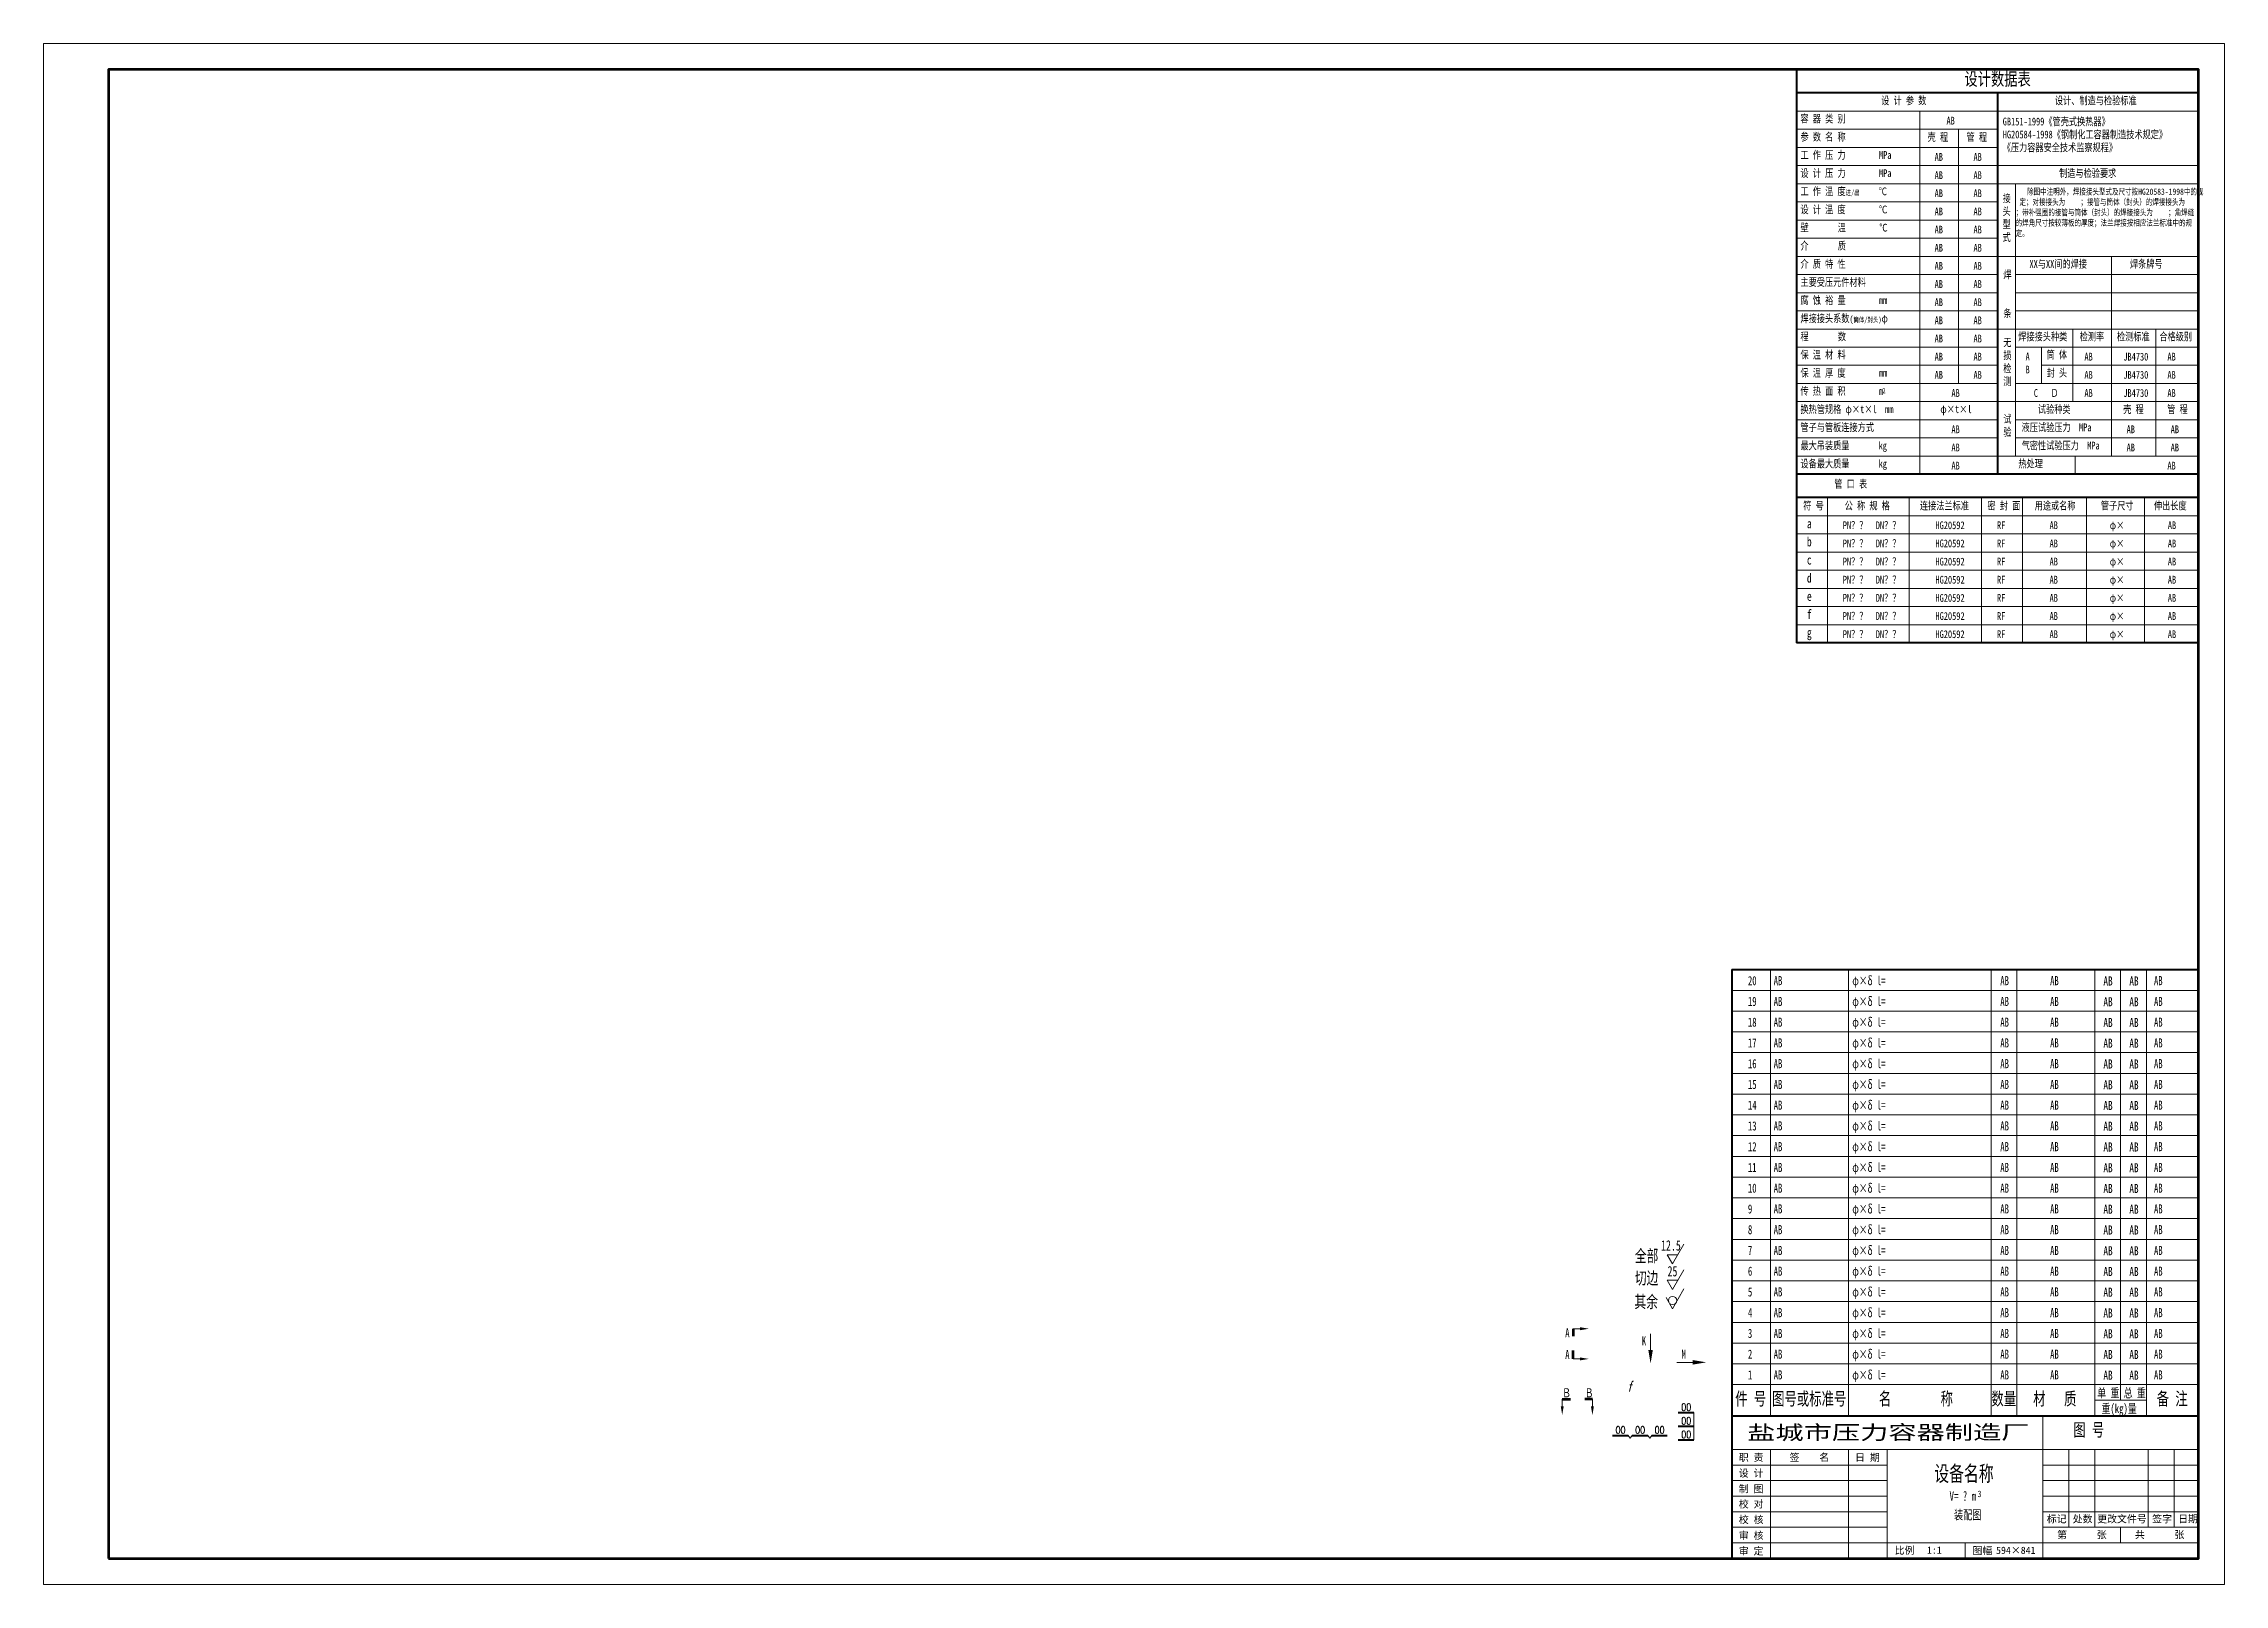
# Model space of a CAD drawing. Extents: x -43056 to 6363, y -23617 to 841.
# Drawn here: x 0 to 841, y 0 to 594 of the extents above; entities that cross this region are included whole.
import ezdxf
from ezdxf.enums import TextEntityAlignment as Align

# ---------------------------------------------------------------- set-up
doc = ezdxf.new("R2010")
doc.units = 0
doc.header["$LTSCALE"] = 10
doc.header["$PDMODE"] = 1
for name, color, linetype, lineweight in [('A 粗实线', 1, 'CONTINUOUS', 40), ('B 细实线', 7, 'CONTINUOUS', 18), ('C 文 字', 2, 'CONTINUOUS', 20), ('J 标注尺寸', 2, 'CONTINUOUS', 18)]:
    doc.layers.add(name, color=color, linetype=linetype, lineweight=lineweight)
doc.styles.add('HZTXT', font='SIMFANG.TTF', dxfattribs={"width": 0.75})
doc.styles.add('ITALICT', font='ITALICT.shx', dxfattribs={"width": 0.7})
doc.styles.add('ROMANC', font='romanc', dxfattribs={"width": 0.7, "height": 6})
doc.styles.add('标题中文', font='SIMFANG.TTF', dxfattribs={"width": 0.7})

msp = doc.modelspace()

# ---------------------------------------------------------------- texts
at = {"layer": 'C 文 字'}
for s, height, style, width, p in [('AB', 3.5, 'HZTXT', 0.75, (796.13, 232.63)), ('AB', 3.5, 'HZTXT', 0.75, (806.13, 232.63)), ('AB', 3.5, 'HZTXT', 0.75, (796.13, 224.63)), ('AB', 3.5, 'HZTXT', 0.75, (806.13, 224.63)), ('AB', 3.5, 'HZTXT', 0.75, (796.13, 216.63)), ('AB', 3.5, 'HZTXT', 0.75, (796.13, 208.63)), ('AB', 3.5, 'HZTXT', 0.75, (806.13, 216.63)), ('AB', 3.5, 'HZTXT', 0.75, (806.13, 208.63)), ('AB', 3.5, 'HZTXT', 0.75, (796.13, 200.63)), ('AB', 3.5, 'HZTXT', 0.75, (806.13, 200.63)), ('AB', 3.5, 'HZTXT', 0.75, (796.13, 192.63)), ('AB', 3.5, 'HZTXT', 0.75, (806.13, 192.63)), ('AB', 3.5, 'HZTXT', 0.75, (796.13, 184.63)), ('AB', 3.5, 'HZTXT', 0.75, (806.13, 184.63)), ('AB', 3.5, 'HZTXT', 0.75, (796.13, 176.63)), ('AB', 3.5, 'HZTXT', 0.75, (806.13, 176.63)), ('AB', 3.5, 'HZTXT', 0.75, (796.13, 168.63)), ('AB', 3.5, 'HZTXT', 0.75, (806.13, 168.63)), ('AB', 3.5, 'HZTXT', 0.75, (796.13, 160.63)), ('AB', 3.5, 'HZTXT', 0.75, (806.13, 160.63)), ('AB', 3.5, 'HZTXT', 0.75, (796.13, 152.63)), ('AB', 3.5, 'HZTXT', 0.75, (806.13, 152.63)), ('AB', 3.5, 'HZTXT', 0.75, (796.13, 144.63)), ('AB', 3.5, 'HZTXT', 0.75, (806.13, 144.63)), ('AB', 3.5, 'HZTXT', 0.75, (796.13, 136.63)), ('AB', 3.5, 'HZTXT', 0.75, (806.13, 136.63)), ('AB', 3.5, 'HZTXT', 0.75, (796.13, 128.63)), ('AB', 3.5, 'HZTXT', 0.75, (806.13, 128.63)), ('AB', 3.5, 'HZTXT', 0.75, (796.13, 120.63)), ('AB', 3.5, 'HZTXT', 0.75, (806.13, 120.63)), ('AB', 3.5, 'HZTXT', 0.75, (796.13, 112.63)), ('AB', 3.5, 'HZTXT', 0.75, (806.13, 112.63)), ('AB', 3.5, 'HZTXT', 0.75, (796.13, 104.63)), ('AB', 3.5, 'HZTXT', 0.75, (806.13, 104.63)), ('AB', 3.5, 'HZTXT', 0.75, (796.13, 96.63)), ('AB', 3.5, 'HZTXT', 0.75, (806.13, 96.63)), ('AB', 3.5, 'HZTXT', 0.75, (796.13, 88.63)), ('AB', 3.5, 'HZTXT', 0.75, (806.13, 88.63)), ('AB', 3.5, 'HZTXT', 0.75, (796.13, 80.63)), ('AB', 3.5, 'HZTXT', 0.75, (806.13, 80.63)), ('00', 2.823, 'ROMANC', 0.8, (633.49, 68.35)), ('00', 2.823, 'ROMANC', 0.8, (608.14, 59.52)), ('00', 2.823, 'ROMANC', 0.8, (615.68, 59.52)), ('00', 2.823, 'ROMANC', 0.8, (623.21, 59.52)), ('00', 2.823, 'ROMANC', 0.8, (633.49, 63.08)), ('00', 2.823, 'ROMANC', 0.8, (633.49, 57.81))]:
    msp.add_text(s, height=height, dxfattribs=dict(at, style=style, width=width)).set_placement(p, align=Align.MIDDLE)
at = {"layer": 'C 文 字', "style": 'HZTXT', "width": 0.7}
for s, p in [('全部', (613.67, 126.66)), ('切边', (613.66, 118.09)), ('其余', (613.52, 108.97))]:
    msp.add_text(s, height=4.73, dxfattribs=at).set_placement(p, align=Align.MIDDLE_LEFT)
for s, p in [('12.5', (631.38, 127.48)), ('25', (630.06, 117.53))]:
    msp.add_text(s, height=4, dxfattribs=at).set_placement(p, align=Align.BOTTOM_RIGHT)
at = {"layer": 'C 文 字', "style": 'ITALICT', "width": 0.8}
msp.add_text('f', height=4, dxfattribs=at).set_placement((610.92, 74.32))
at = {"layer": 'C 文 字', "style": '标题中文', "oblique": 0.5, "width": 1.430365}
msp.add_text('盐城市压力容器制造厂', height=5.5, rotation=0.09587, dxfattribs=at).set_placement((656.97, 55.77), (765.84, 55.95), align=Align.FIT)
at = {"layer": 'C 文 字', "style": '标题中文', "oblique": 0.5}
msp.add_text('职 责', height=2.8, rotation=0.09587, dxfattribs=at).set_placement((658.49, 48.94), align=Align.MIDDLE_CENTER)
for s, p in [('签    名', (680.94, 49.05)), ('日 期', (703.33, 48.99)), ('设 计', (658.49, 42.94)), ('制 图', (658.49, 36.94)), ('校 对', (658.49, 31.05)), ('校 核', (658.49, 25.05)), ('标记', (776.33, 25.32)), ('处数', (786.33, 25.32)), ('更改文件号', (801.49, 25.32)), ('签字', (816.97, 25.32)), ('日期', (826.97, 25.32)), ('审 核', (658.49, 18.94)), ('第      张', (786.03, 19.22)), ('共      张', (816.03, 19.22)), ('审 定', (658.49, 12.94)), ('比例', (717.66, 13.2)), ('1:1', (729.15, 13.2)), ('图幅', (747.66, 13.11)), ('594×841', (760.55, 13.11))]:
    msp.add_text(s, height=2.8, rotation=0.09587, dxfattribs=at).set_placement(p, align=Align.MIDDLE)
at = {"layer": 'C 文 字', "attachment_point": 1, "style": 'HZTXT'}
for s, insert, char_height, width in [('设计数据表', (740.75, 582.87), 5, 77.5), ('设 计 参 数', (708.66, 573.56), 3, 48), ('设计、制造与检验标准', (775.65, 573.56), 3, 48), ('容 器 类 别', (677.51, 566.56), 3, 48), ('AB', (733.83, 565.81), 3, 48), ('GB151-1999《管壳式换热器》\\PHG20584-1998《钢制化工容器制造技术规定》\\P《压力容器安全技术监察规程》', (755.52, 565.47), 3, 77.5), ('参 数 名 称', (677.51, 559.56), 3, 48), ('壳 程', (726.56, 559.48), 3, 48), ('管 程', (741.56, 559.48), 3, 48), ('工 作 压 力        MPa', (677.51, 552.56), 3, 48), ('AB', (729.25, 551.81), 3, 48), ('AB', (744.25, 551.81), 3, 48), ('设 计 压 力        MPa', (677.51, 545.56), 3, 48), ('工 作 温 度{\\H0.6667x;进/出      }℃', (677.51, 538.56), 3, 48), ('AB', (729.25, 544.81), 3, 48), ('AB', (744.25, 544.81), 3, 48), ('   除图中注明外，焊接接头型式及尺寸按HG20583-1998中的规\\P 定；对接接头为    ；接管与筒体（封头）的焊接接头为    ；带补强圈的接管与筒体（封头）的焊接接头为    ；角焊缝的焊角尺寸按较薄板的厚度；法兰焊接按相应法兰标准中的规定。', (760.5, 538.14), 2.4, 70.5), (' 制造与检验要求', (775.65, 545.56), 3, 48), ('设 计 温 度        ℃', (677.51, 531.56), 3, 48), ('AB', (729.25, 537.81), 3, 48), ('AB', (729.25, 530.81), 3, 48), ('AB', (744.25, 537.81), 3, 48), ('AB', (744.25, 530.81), 3, 48), ('接\\P头\\P型\\P式', (755.46, 535.85), 3, 48), ('壁       温        ℃', (677.51, 524.56), 3, 48), ('AB', (729.25, 523.81), 3, 48), ('AB', (744.25, 523.81), 3, 48), ('介       质', (677.51, 517.56), 3, 48), ('AB', (729.25, 516.81), 3, 48), ('AB', (744.25, 516.81), 3, 48), ('介 质 特 性', (677.51, 510.56), 3, 48), ('AB', (729.25, 509.81), 3, 48), ('AB', (744.25, 509.81), 3, 48), ('焊\\P\\P\\P条', (755.75, 506.52), 3, 48), ('XX与XX间的焊接', (765.83, 510.56), 3, 48), ('焊条牌号', (804.6, 510.56), 3, 48), ('腐 蚀 裕 量        mm', (677.51, 496.56), 3, 48), ('主要受压元件材料', (677.51, 503.56), 3, 48), ('AB', (729.25, 502.81), 3, 48), ('AB', (744.25, 502.81), 3, 48), ('焊接接头系数{\\H0.8333x;(\\H0.8x;筒体/封头)}φ{\\H0.8333x;        } ', (677.51, 489.56), 3, 48), ('AB', (729.25, 495.81), 3, 48), ('AB', (729.25, 488.81), 3, 48), ('AB', (744.25, 495.81), 3, 48), ('AB', (744.25, 488.81), 3, 48), ('程       数 ', (677.51, 482.56), 3, 48), ('AB', (729.25, 481.81), 3, 48), ('AB', (744.25, 481.81), 3, 48), ('无\\P损\\P检\\P测', (755.75, 480.3), 3, 48), ('焊接接头种类', (761.5, 482.56), 3, 48), ('检测率', (785.19, 482.56), 3, 48), ('检测标准', (799.56, 482.56), 3, 48), ('合格级别', (815.94, 482.56), 3, 48), ('保 温 材 料', (677.51, 475.56), 3, 48), ('AB', (729.25, 474.81), 3, 48), ('AB', (744.25, 474.81), 3, 48), ('A\\PB', (764.32, 474.85), 3, 48), ('筒 体', (772.44, 475.56), 3, 48), ('AB', (787.03, 474.81), 3, 48), ('JB4730', (802.03, 474.81), 3, 48), ('AB', (819.03, 474.81), 3, 48), ('保 温 厚 度        mm', (677.51, 468.56), 3, 48), ('AB', (729.25, 467.81), 3, 48), ('AB', (744.25, 467.81), 3, 48), ('封 头', (772.44, 468.56), 3, 48), ('AB', (787.03, 467.81), 3, 48), ('JB4730', (802.03, 467.81), 3, 48), ('AB', (819.03, 467.81), 3, 48), ('传 热 面 积        m ', (677.51, 461.56), 3, 48), ('换热管规格 φ×t×l  mm', (677.51, 454.56), 3, 48), ('2', (709.15, 461.21), 2, 48), (' φ×t×l   ', (729.85, 454.56), 3, 48), ('AB', (735.74, 460.81), 3, 48), ('C   Ｄ', (767.5, 460.81), 3, 48), ('试验种类', (769.09, 454.56), 3, 48), ('AB', (787.03, 460.81), 3, 48), ('壳 程 ', (801.97, 454.56), 3, 48), ('JB4730', (802.03, 460.81), 3, 48), ('管 程 ', (818.93, 454.56), 3, 48), ('AB', (819.03, 460.81), 3, 48), ('管子与管板连接方式', (677.51, 447.56), 3, 48), ('AB', (735.74, 446.81), 3, 48), ('试\\P验', (755.75, 450.78), 3, 48), ('液压试验压力  MPa', (762.81, 447.56), 3, 48), ('AB', (803.29, 446.81), 3, 48), ('AB', (820.29, 446.81), 3, 48), ('最大吊装质量       kg', (677.51, 440.56), 3, 48), ('AB', (735.74, 439.81), 3, 48), ('气密性试验压力  MPa', (762.81, 440.56), 3, 48), ('AB', (803.29, 439.81), 3, 48), ('AB', (820.29, 439.81), 3, 48), ('设备最大质量       kg', (677.51, 433.56), 3, 48), ('AB', (735.74, 432.81), 3, 48), ('热处理', (761.55, 433.56), 3, 48), ('AB', (819.03, 432.81), 3, 48), ('管 口 表', (690.58, 425.75), 3, 48), (' 符 号', (676.97, 417.36), 3, 48), ('公 称 规 格', (694.58, 417.36), 3, 48), ('连接法兰标准', (723.58, 417.36), 3, 48), ('密 封 面', (749.64, 417.36), 3, 48), ('用途或名称', (767.84, 417.36), 3, 48), ('管子尺寸', (793.38, 417.36), 3, 48), ('伸出长度', (813.84, 417.36), 3, 48), ('a', (680.01, 410.78), 3.6, 57.6), ('b', (680.01, 403.78), 3.6, 57.6), ('PN？？  DN？？', (693.83, 409.82), 3, 48), ('HG20592', (729.57, 409.82), 3, 48), ('RF', (753.31, 409.82), 3, 48), ('AB', (773.58, 409.82), 3, 48), ('φ×', (796.79, 409.82), 3, 48), ('AB', (819.19, 409.82), 3, 48), ('c', (680.01, 396.78), 3.6, 57.6), ('PN？？  DN？？', (693.83, 402.82), 3, 48), ('PN？？  DN？？', (693.83, 395.82), 3, 48), ('HG20592', (729.57, 402.82), 3, 48), ('HG20592', (729.57, 395.82), 3, 48), ('RF', (753.31, 402.82), 3, 48), ('RF', (753.31, 395.82), 3, 48), ('AB', (773.58, 402.82), 3, 48), ('AB', (773.58, 395.82), 3, 48), ('φ×', (796.79, 402.82), 3, 48), ('φ×', (796.79, 395.82), 3, 48), ('AB', (819.19, 402.82), 3, 48), ('AB', (819.19, 395.82), 3, 48), ('d ', (680.01, 389.78), 3.6, 57.6), ('PN？？  DN？？', (693.83, 388.82), 3, 48), ('HG20592', (729.57, 388.82), 3, 48), ('RF', (753.31, 388.82), 3, 48), ('AB', (773.58, 388.82), 3, 48), ('φ×', (796.79, 388.82), 3, 48), ('AB', (819.19, 388.82), 3, 48), ('e', (680.01, 382.78), 3.6, 57.6), ('PN？？  DN？？', (693.83, 381.82), 3, 48), ('HG20592', (729.57, 381.82), 3, 48), ('RF', (753.31, 381.82), 3, 48), ('AB', (773.58, 381.82), 3, 48), ('φ×', (796.79, 381.82), 3, 48), ('AB', (819.19, 381.82), 3, 48), ('f', (680.01, 375.78), 3.6, 57.6), ('PN？？  DN？？', (693.83, 374.82), 3, 48), ('HG20592', (729.57, 374.82), 3, 48), ('RF', (753.31, 374.82), 3, 48), ('AB', (773.58, 374.82), 3, 48), ('φ×', (796.79, 374.82), 3, 48), ('AB', (819.19, 374.82), 3, 48), ('g', (680.01, 368.78), 3.6, 57.6), ('PN？？  DN？？', (693.83, 367.82), 3, 48), ('HG20592', (729.57, 367.82), 3, 48), ('RF', (753.31, 367.82), 3, 48), ('AB', (773.58, 367.82), 3, 48), ('φ×', (796.79, 367.82), 3, 48), ('AB', (819.19, 367.82), 3, 48)]:
    msp.add_mtext(s, dxfattribs=dict(at, insert=insert, char_height=char_height, width=width))
at = {"layer": 'J 标注尺寸', "style": '标题中文', "width": 0.7}
for s, height, p in [('20', 3.5, (657.26, 231)), ('AB', 3.5, (667.2, 231)), ('φ×δ l=', 3.5, (697.5, 231)), ('AB', 3.5, (754.58, 231)), ('AB', 3.5, (773.8, 231)), ('AB', 3.5, (813.85, 231)), ('19', 3.5, (657.26, 223)), ('AB', 3.5, (667.2, 223)), ('φ×δ l=', 3.5, (697.5, 223)), ('φ×δ l=', 3.5, (697.5, 215)), ('AB', 3.5, (754.58, 223)), ('AB', 3.5, (773.8, 223)), ('AB', 3.5, (813.85, 223)), ('18', 3.5, (657.26, 215)), ('17', 3.5, (657.26, 207)), ('AB', 3.5, (667.2, 215)), ('AB', 3.5, (667.2, 207)), ('φ×δ l=', 3.5, (697.5, 207)), ('AB', 3.5, (754.58, 215)), ('AB', 3.5, (754.58, 207)), ('AB', 3.5, (773.8, 215)), ('AB', 3.5, (773.8, 207)), ('AB', 3.5, (813.85, 215)), ('AB', 3.5, (813.85, 207)), ('16', 3.5, (657.26, 199)), ('AB', 3.5, (667.2, 199)), ('φ×δ l=', 3.5, (697.5, 199)), ('AB', 3.5, (754.58, 199)), ('AB', 3.5, (773.8, 199)), ('AB', 3.5, (813.85, 199)), ('15', 3.5, (657.26, 191)), ('AB', 3.5, (667.2, 191)), ('φ×δ l=', 3.5, (697.5, 191)), ('AB', 3.5, (754.58, 191)), ('AB', 3.5, (773.8, 191)), ('AB', 3.5, (813.85, 191)), ('14', 3.5, (657.26, 183)), ('AB', 3.5, (667.2, 183)), ('φ×δ l=', 3.5, (697.5, 183)), ('AB', 3.5, (754.58, 183)), ('AB', 3.5, (773.8, 183)), ('AB', 3.5, (813.85, 183)), ('13', 3.5, (657.26, 175)), ('AB', 3.5, (667.2, 175)), ('φ×δ l=', 3.5, (697.5, 175)), ('AB', 3.5, (754.58, 175)), ('AB', 3.5, (773.8, 175)), ('AB', 3.5, (813.85, 175)), ('12', 3.5, (657.26, 167)), ('AB', 3.5, (667.2, 167)), ('φ×δ l=', 3.5, (697.5, 167)), ('AB', 3.5, (754.58, 167)), ('AB', 3.5, (773.8, 167)), ('AB', 3.5, (813.85, 167)), ('11', 3.5, (657.26, 159)), ('AB', 3.5, (667.2, 159)), ('φ×δ l=', 3.5, (697.5, 159)), ('AB', 3.5, (754.58, 159)), ('AB', 3.5, (773.8, 159)), ('AB', 3.5, (813.85, 159)), ('10', 3.5, (657.26, 151)), ('AB', 3.5, (667.2, 151)), ('φ×δ l=', 3.5, (697.5, 151)), ('AB', 3.5, (754.58, 151)), ('AB', 3.5, (773.8, 151)), ('AB', 3.5, (813.85, 151)), ('9', 3.5, (657.26, 143)), ('AB', 3.5, (667.2, 143)), ('φ×δ l=', 3.5, (697.5, 143)), ('AB', 3.5, (754.58, 143)), ('AB', 3.5, (773.8, 143)), ('AB', 3.5, (813.85, 143)), ('8', 3.5, (657.26, 135)), ('AB', 3.5, (667.2, 135)), ('φ×δ l=', 3.5, (697.5, 135)), ('AB', 3.5, (754.58, 135)), ('AB', 3.5, (773.8, 135)), ('AB', 3.5, (813.85, 135)), ('7', 3.5, (657.26, 127)), ('AB', 3.5, (667.2, 127)), ('φ×δ l=', 3.5, (697.5, 127)), ('AB', 3.5, (754.58, 127)), ('AB', 3.5, (773.8, 127)), ('AB', 3.5, (813.85, 127)), ('6', 3.5, (657.26, 119)), ('AB', 3.5, (667.2, 119)), ('φ×δ l=', 3.5, (697.5, 119)), ('AB', 3.5, (754.58, 119)), ('AB', 3.5, (773.8, 119)), ('AB', 3.5, (813.85, 119)), ('5', 3.5, (657.26, 111)), ('AB', 3.5, (667.2, 111)), ('φ×δ l=', 3.5, (697.5, 111)), ('AB', 3.5, (754.58, 111)), ('AB', 3.5, (773.8, 111)), ('AB', 3.5, (813.85, 111)), ('4', 3.5, (657.26, 103)), ('AB', 3.5, (667.2, 103)), ('φ×δ l=', 3.5, (697.5, 103)), ('AB', 3.5, (754.58, 103)), ('AB', 3.5, (773.8, 103)), ('AB', 3.5, (813.85, 103)), ('A', 3.5, (586.79, 95.27)), ('K', 3.5, (616.33, 92.12)), ('3', 3.5, (657.26, 95)), ('AB', 3.5, (667.2, 95)), ('φ×δ l=', 3.5, (697.5, 95)), ('AB', 3.5, (754.58, 95)), ('AB', 3.5, (773.8, 95)), ('AB', 3.5, (813.85, 95)), ('A', 3.5, (586.79, 86.88)), ('M', 3.5, (631.68, 86.97)), ('2', 3.5, (657.26, 87)), ('AB', 3.5, (667.2, 87)), ('φ×δ l=', 3.5, (697.5, 87)), ('AB', 3.5, (754.58, 87)), ('AB', 3.5, (773.8, 87)), ('AB', 3.5, (813.85, 87)), ('1', 3.5, (657.26, 79)), ('AB', 3.5, (667.2, 79)), ('φ×δ l=', 3.5, (697.5, 79)), ('AB', 3.5, (754.58, 79)), ('AB', 3.5, (773.8, 79)), ('单 重', 3.5, (791.99, 72.05)), ('总 重', 3.5, (802.17, 72.05)), ('AB', 3.5, (813.85, 79)), ('Ｂ', 3.5, (585.6, 72.12)), ('Ｂ', 3.5, (594.31, 72.12)), ('件 号', 4.998, (652.37, 69.09)), ('图号或标准号', 4.998, (666.58, 69.09)), ('名        称', 4.998, (707.75, 69.09)), ('数量', 4.998, (751.16, 69.09)), ('材   质', 4.998, (767.26, 69.09)), ('重(kg)量', 3.5, (793.65, 66.05)), ('备 注', 4.998, (814.91, 69.09)), ('图 号', 4.998, (782.75, 57.09)), ('设备名称', 5.998, (729.11, 39.74)), ('V= ? m', 3.599, (735, 32.22)), ('3', 2.52, (745.87, 33.63)), ('装配图', 3.599, (736.74, 25.05))]:
    msp.add_text(s, height=height, dxfattribs=at).set_placement(p)

# ---------------------------------------------------------------- linework, layer by layer
at = {"layer": 'A 粗实线'}
for p, q in [((676, 584), (676, 362.99)), ((831, 574.98), (676, 574.98)), ((753.5, 574.98), (753.5, 427.98)), ((831, 427.98), (676, 427.98)), ((831, 418.99), (676, 418.99)), ((831, 362.99), (676, 362.99)), ((651, 237), (831, 237)), ((651, 237), (651, 65)), ((630.41, 66.23), (636.43, 66.23)), ((630.41, 60.96), (636.43, 60.96)), ((651, 65), (831, 65)), ((605.07, 57.4), (611.08, 57.4)), ((612.6, 57.4), (618.62, 57.4)), ((620.14, 57.4), (626.16, 57.4)), ((630.41, 55.69), (636.43, 55.69))]:
    msp.add_line(p, q, dxfattribs=at)
at = {"layer": 'A 粗实线', "lineweight": 80}
for p, q in [((589.82, 98.56), (589.82, 95.63)), ((589.82, 86.92), (589.82, 90.16)), ((585.64, 71.37), (588.89, 71.37)), ((597.28, 71.37), (594.36, 71.37))]:
    msp.add_line(p, q, dxfattribs=at)
at = {"layer": 'A 粗实线', "color": 1}
msp.add_line((651, 65), (651, 10), dxfattribs=at)
at = {"layer": 'A 粗实线', "color": 5, "lineweight": 120}
msp.add_lwpolyline([(25, 10), (831, 10), (831, 584), (25, 584)], close=True, dxfattribs=at)
at = {"layer": 'B 细实线'}
for p, q in [((831, 567.98), (676, 567.98)), ((723.5, 567.98), (723.5, 427.98)), ((753.5, 560.98), (676, 560.98)), ((738.5, 560.98), (738.5, 462.98)), ((753.5, 553.98), (676, 553.98)), ((831, 546.98), (676, 546.98)), ((831, 539.98), (676, 539.98)), ((760.5, 539.98), (760.5, 434.98)), ((753.5, 532.98), (676, 532.98)), ((753.5, 525.98), (676, 525.98)), ((753.5, 518.98), (676, 518.98)), ((831, 511.98), (676, 511.98)), ((753.5, 504.98), (676, 504.98)), ((831, 504.98), (760.5, 504.98)), ((797.5, 511.98), (797.5, 434.98)), ((753.5, 497.98), (676, 497.98)), ((831, 497.98), (760.5, 497.98)), ((753.5, 490.98), (676, 490.98)), ((831, 490.98), (760.5, 490.98)), ((760.5, 483.98), (676, 483.98)), ((831, 483.98), (760.5, 483.98)), ((831, 483.98), (760.5, 483.98)), ((782.5, 483.98), (782.5, 455.98)), ((814.5, 483.98), (814.5, 434.98)), ((753.5, 476.98), (676, 476.98)), ((831, 476.98), (760.5, 476.98)), ((770.5, 476.98), (770.5, 462.98)), ((753.5, 469.98), (676, 469.98)), ((753.5, 462.98), (676, 462.98)), ((831, 462.98), (760.5, 462.98)), ((831, 469.98), (770.5, 469.98)), ((831, 455.98), (676, 455.98)), ((753.5, 448.98), (676, 448.98)), ((831, 448.98), (760.5, 448.98)), ((753.5, 441.98), (676, 441.98)), ((831, 441.98), (760.5, 441.98)), ((831, 441.98), (760.5, 441.98)), ((831, 434.98), (676, 434.98)), ((783.47, 434.98), (783.47, 427.98)), ((688, 418.99), (688, 362.99)), ((719.4, 418.99), (719.4, 362.99)), ((747.34, 418.99), (747.34, 362.99)), ((763.14, 418.99), (763.14, 362.99)), ((787.87, 418.99), (787.87, 362.99)), ((810.2, 418.99), (810.2, 362.99)), ((831, 411.99), (676, 411.99)), ((831, 404.99), (676, 404.99)), ((831, 397.99), (676, 397.99)), ((831, 390.99), (676, 390.99)), ((831, 383.99), (676, 383.99)), ((831, 376.99), (676, 376.99)), ((831, 369.99), (676, 369.99)), ((666, 65), (666, 237)), ((696, 65), (696, 237)), ((751, 65), (751, 237)), ((761, 65), (761, 237)), ((791, 65), (791, 237)), ((801, 71), (801, 237)), ((811, 65), (811, 237)), ((651, 229), (831, 229)), ((651, 221), (831, 221)), ((651, 213), (831, 213)), ((651, 205), (831, 205)), ((651, 197), (831, 197)), ((651, 189), (831, 189)), ((651, 181), (831, 181)), ((651, 173), (831, 173)), ((651, 165), (831, 165)), ((651, 157), (831, 157)), ((651, 149), (831, 149)), ((651, 141), (831, 141)), ((626.06, 127.11), (630.14, 127.11)), ((628.18, 123.59), (626.06, 127.11)), ((628.18, 123.59), (632.5, 131.17)), ((651, 133), (831, 133)), ((628.18, 113.73), (632.5, 121.31)), ((651, 125), (831, 125)), ((626.06, 117.25), (630.14, 117.26)), ((628.18, 113.73), (626.06, 117.25)), ((651, 117), (831, 117)), ((651, 109), (831, 109)), ((651, 101), (831, 101)), ((589.82, 98.56), (592.55, 98.56)), ((619.72, 96.58), (619.72, 90.41)), ((651, 93), (831, 93)), ((589.82, 86.92), (592.55, 86.92)), ((629.78, 85.6), (635.94, 85.6)), ((651, 85), (831, 85)), ((651, 77), (831, 77)), ((585.64, 71.37), (585.64, 68.64)), ((597.28, 71.37), (597.28, 68.64)), ((791, 71), (811, 71)), ((636.43, 60.96), (636.43, 66.23)), ((636.43, 55.69), (636.43, 60.96)), ((771, 65), (771, 10)), ((611.08, 57.4), (611.84, 56.33)), ((612.6, 57.4), (611.84, 56.33)), ((618.62, 57.4), (619.38, 56.33)), ((620.14, 57.4), (619.38, 56.33)), ((651, 52), (831, 52)), ((666, 52), (666, 10)), ((696, 52), (696, 10)), ((711, 52), (711, 10)), ((781, 52), (781, 22)), ((791, 52), (791, 22)), ((811.65, 52), (811.65, 22)), ((821.65, 52), (821.65, 22)), ((651, 46), (711, 46)), ((771, 46), (831, 46)), ((651, 40), (711, 40)), ((651, 34), (711, 34)), ((771, 40), (831, 40)), ((771, 34), (831, 34)), ((651, 28), (711, 28)), ((771, 28), (831, 28)), ((651, 22), (711, 22)), ((771, 22), (831, 22)), ((801, 16), (801, 22)), ((651, 16), (831, 16)), ((741, 16), (741, 10))]:
    msp.add_line(p, q, dxfattribs=at)
msp.add_lwpolyline([(0, 0), (841, 0), (841, 594), (0, 594)], close=True, dxfattribs=at)
msp.add_lwpolyline([(632.6, 113.88), (628.2, 106.26), (625.68, 110.64)], dxfattribs=at)
msp.add_circle((628.2, 109.45), 1.59, dxfattribs=at)
at = {"layer": 'B 细实线', "color": 0, "linetype": 'ByBlock'}
for p in [(597.69, 121.26), (597.69, 109.62), (624.55, 103.86), (588.11, 87.51), (599.75, 87.51)]:
    msp.add_point(p, dxfattribs=at)
at = {"layer": 'B 细实线'}
for points in [[(592.55, 97.99), (592.55, 99.12), (595.95, 98.56)], [(592.55, 86.35), (592.55, 87.48), (595.95, 86.92)], [(618.85, 90.41), (620.6, 90.41), (619.72, 85.16)], [(635.94, 84.73), (635.94, 86.48), (641.19, 85.6)], [(585.08, 68.64), (586.21, 68.64), (585.64, 65.24)], [(596.72, 68.64), (597.85, 68.64), (597.28, 65.24)]]:
    msp.add_solid(points, dxfattribs=at)
at = {"layer": 'J 标注尺寸'}
msp.add_point((370.69, 103.43), dxfattribs=at)
msp.add_point((370.69, 103.43), dxfattribs=at)

msp.set_redraw_order([(e.dxf.handle, doc.entitydb.next_handle()) for e in msp.query("TEXT MTEXT ATTDEF DIMENSION ARC_DIMENSION")])  # texts and dimensions are drawn at this point

doc.saveas('drawing.dxf')
